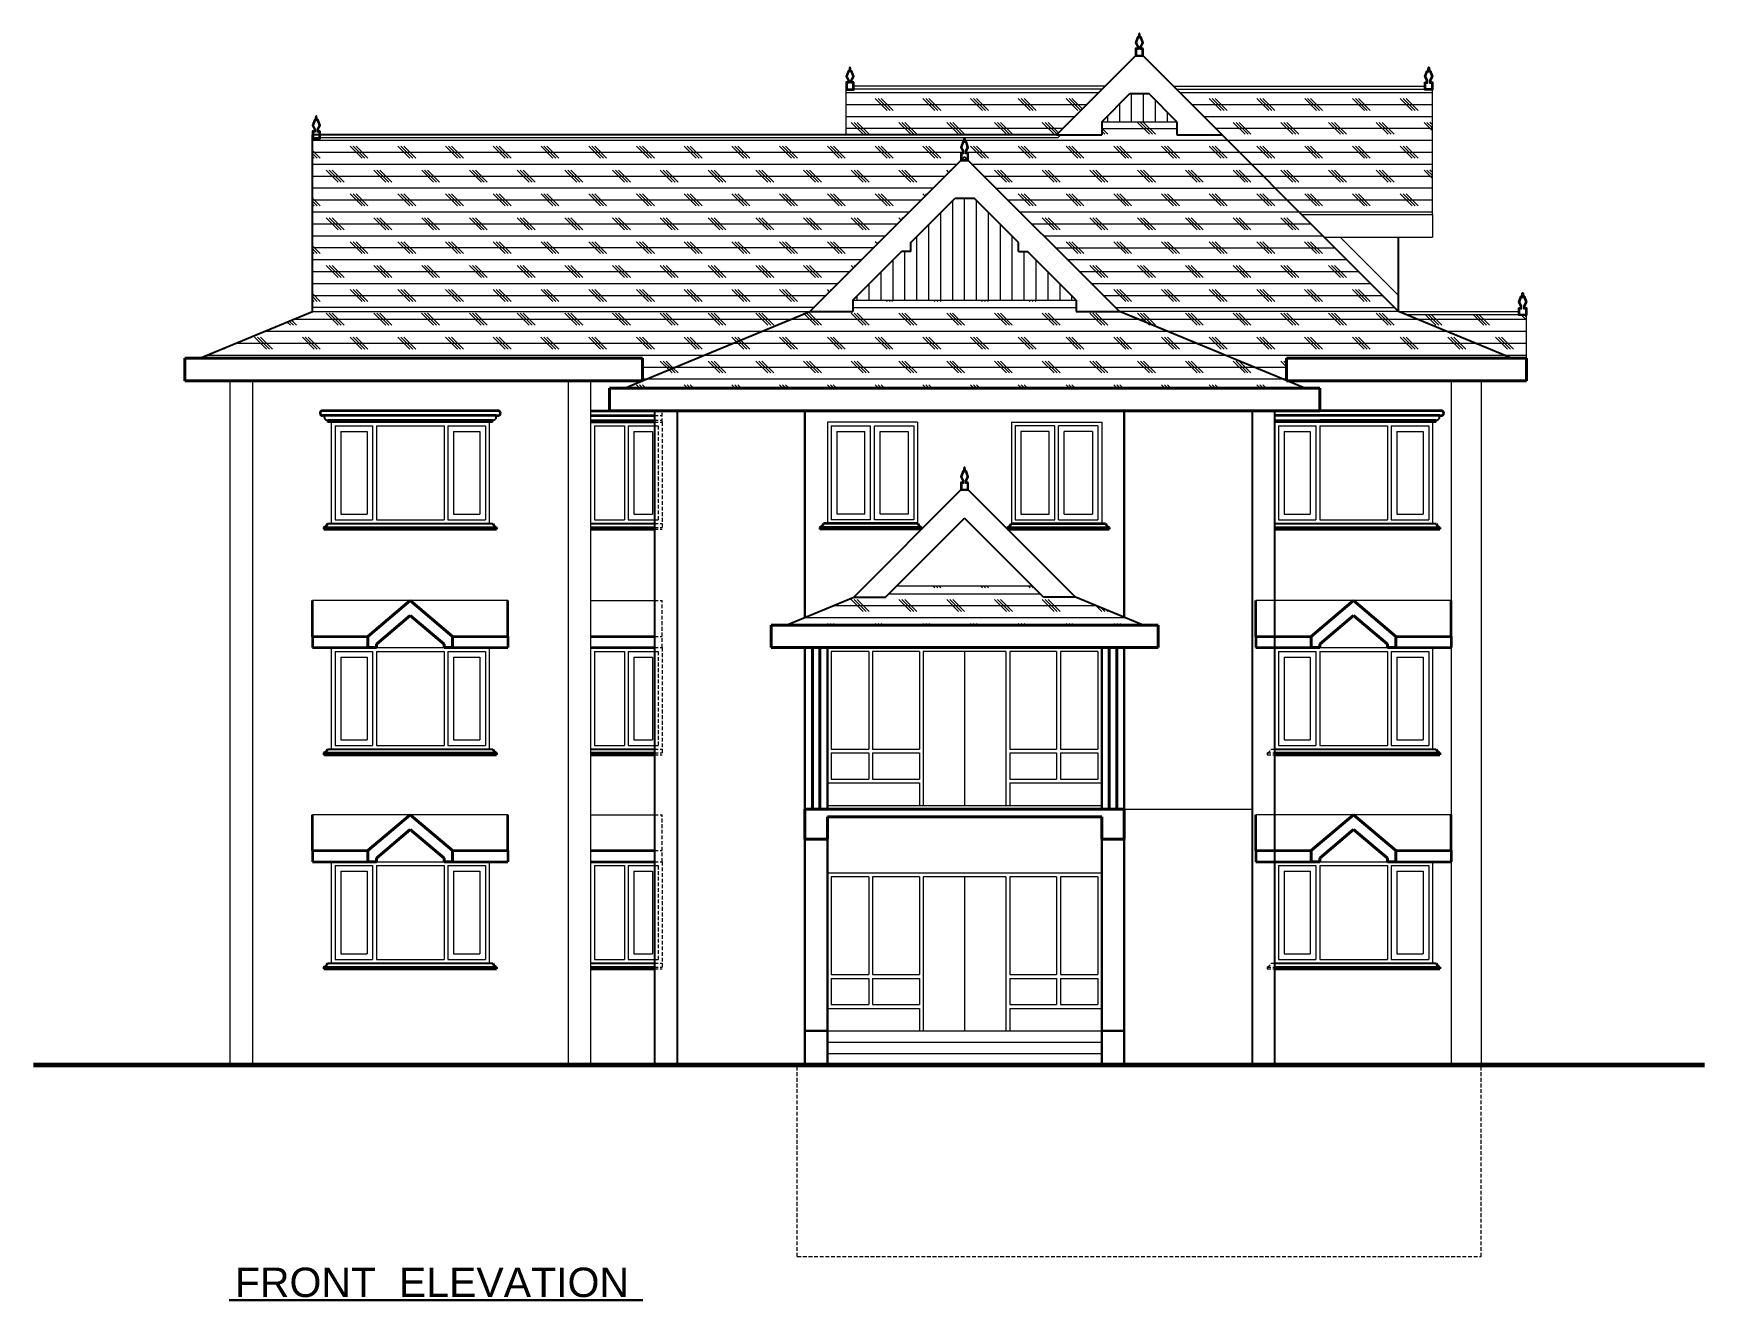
# Model space of a CAD drawing. Header units: millimetres. Extents: x -43527 to -16485, y 19062 to 36467.
# Drawn here: x -30748 to -28524, y 34649 to 36335 of the extents above; entities that cross this region are included whole.
import ezdxf

# ---------------------------------------------------------------- set-up
doc = ezdxf.new("R2010")
doc.units = ezdxf.units.MM
doc.header["$LTSCALE"] = 10
doc.linetypes.add('DASHED', pattern=[0.75, 0.5, -0.25])
for name, color, linetype, lineweight in [('35', 140, 'Continuous', 35), ('CHAJJA-2', 21, 'Continuous', 30), ('ELE-1', 200, 'Continuous', 25), ('ELE-2', 210, 'Continuous', 30), ('elevation', 2, 'Continuous', 20), ('projection', 181, 'DASHED', 13), ('ROOF', 3, 'Continuous', 25), ('SEC.', 140, 'Continuous', 40), ('TEXT', 6, 'Continuous', 25), ('THI.', 5, 'Continuous', 60), ('THIN', 241, 'Continuous', 5), ('THIN-2', 54, 'Continuous', 9), ('WALL', 4, 'Continuous', 40), ('WALL  HATCH', 8, 'Continuous', 5), ('WIN', 1, 'Continuous', 20)]:
    doc.layers.add(name, color=color, linetype=linetype, lineweight=lineweight)
doc.styles.get("Standard").update_dxf_attribs({"font": 'arial.ttf', "height": 18})
pattern_1 = [(0, (12924.939, 6331.98), (0, 15.875), []), (135, (12932.876, 6324.04), (-31.750014, -31.750014), [22.45065, -22.45065]), (135, (12936.845, 6324.04), (-31.750014, -31.750014), [22.45065, -22.45065]), (135, (12940.814, 6324.04), (-31.750014, -31.750014), [22.45065, -22.45065])]

msp = doc.modelspace()

# ---------------------------------------------------------------- texts
at = {"layer": 'TEXT'}
msp.add_text('FRONT  ELEVATION', height=39.0625, dxfattribs=at).set_placement((-30479.835, 34653.977))

# ---------------------------------------------------------------- hatches: boundary and pattern name
at = {"layer": 'THIN'}
h = msp.add_hatch(dxfattribs=at)
h.set_pattern_fill('CORK', color=256, scale=5, style=0)
h.set_pattern_definition(pattern_1)
h.paths.add_polyline_path([(-29227.48, 36261.019), (-29060.48, 36094.019), (-28886.48, 36094.019), (-28886.48, 36260.019), (-28896.48, 36260.019), (-28896.48, 36261.019)])
h.paths.add_polyline_path([(-29386.48, 36200.019), (-29325.48, 36261.019), (-29656.48, 36261.019), (-29656.48, 36260.019), (-29666.48, 36260.019), (-29666.48, 36200.019)])
h = msp.add_hatch(dxfattribs=at)
h.set_pattern_fill('CORK', color=256, scale=5, style=0)
h.set_pattern_definition(pattern_1)
h.paths.add_polyline_path([(-28781.48, 35902.887), (-28761.48, 35902.887), (-28761.48, 35960.019), (-28771.48, 35960.019), (-28771.48, 35961.019), (-28921.824, 35961.019)])
at = {"layer": 'THIN-2'}
h = msp.add_hatch(dxfattribs=at)
h.set_pattern_fill('CORK', color=256, scale=5, style=0)
h.set_pattern_definition(pattern_1)
h.paths.add_polyline_path([(-29714.912, 36196.019), (-30366.48, 36196.019), (-30366.48, 36195.019), (-30376.48, 36195.019), (-30376.48, 35965.019), (-29714.912, 35965.019)])
h = msp.add_hatch(dxfattribs=at)
h.set_pattern_fill('CORK', color=256, scale=5, style=0)
h.set_pattern_definition(pattern_1)
h.paths.add_polyline_path([(-29513.98, 36165.951), (-29513.98, 36175.951), (-29511.48, 36175.951), (-29511.48, 36178.451), (-29513.98, 36183.451), (-29511.48, 36190.951), (-29511.48, 36196.019), (-29714.912, 36196.019), (-29714.912, 35965.019)])
h = msp.add_hatch(dxfattribs=at)
h.set_pattern_fill('CORK', color=256, scale=5, style=0)
h.set_pattern_definition(pattern_1)
h.paths.add_polyline_path([(-29599.054, 35600.166), (-29614.054, 35585.166), (-29656.48, 35585.166), (-29746.48, 35547.887), (-29271.48, 35547.887), (-29361.48, 35585.166), (-29403.907, 35585.166), (-29418.907, 35600.166)])

# ---------------------------------------------------------------- linework, layer by layer
at = {"layer": '35'}
for p, q in [((-30129.016, 35832.887), (-30363.945, 35832.887)), ((-30360.881, 35826.688), (-30363.381, 35826.688)), ((-30132.064, 35826.637), (-30360.896, 35826.637)), ((-30132.08, 35826.688), (-30129.58, 35826.688)), ((-30006.48, 35832.887), (-29921.48, 35832.887)), ((-30006.48, 35826.637), (-29921.48, 35826.637)), ((-29096.48, 35832.887), (-29036.48, 35832.887)), ((-29036.48, 35826.637), (-29096.48, 35826.637)), ((-28874.016, 35832.887), (-29036.48, 35832.887)), ((-28877.064, 35826.637), (-29036.48, 35826.637)), ((-28877.08, 35826.688), (-28874.58, 35826.688)), ((-30361.48, 35677.887), (-30131.48, 35677.887)), ((-30361.48, 35677.887), (-30361.48, 35675.387)), ((-30361.48, 35675.387), (-30131.48, 35675.387)), ((-30131.48, 35677.887), (-30131.48, 35675.387)), ((-30006.48, 35677.887), (-29921.48, 35677.887)), ((-30006.48, 35675.387), (-29921.48, 35675.387)), ((-29566.177, 35677.887), (-29701.48, 35677.887)), ((-29701.48, 35677.887), (-29701.48, 35675.387)), ((-29566.177, 35675.387), (-29701.48, 35675.387)), ((-29571.177, 35682.887), (-29696.48, 35682.887)), ((-29566.177, 35677.887), (-29566.177, 35675.387)), ((-29566.177, 35677.887), (-29566.177, 35675.387)), ((-29451.784, 35677.887), (-29316.48, 35677.887)), ((-29451.784, 35677.887), (-29451.784, 35675.387)), ((-29451.784, 35675.387), (-29316.48, 35675.387)), ((-29446.784, 35682.887), (-29321.48, 35682.887)), ((-29316.48, 35677.887), (-29316.48, 35675.387)), ((-29096.48, 35677.887), (-28876.48, 35677.887)), ((-29096.48, 35675.387), (-28876.48, 35675.387)), ((-28876.48, 35677.887), (-28876.48, 35675.387)), ((-30376.48, 35532.887), (-30376.48, 35580.387)), ((-30116.48, 35532.887), (-30116.48, 35580.387)), ((-29121.48, 35532.887), (-29121.48, 35580.387)), ((-28861.48, 35532.887), (-28861.48, 35580.387)), ((-30376.48, 35532.887), (-30376.48, 35517.887)), ((-30376.48, 35532.887), (-30302.68, 35532.887)), ((-30190.281, 35532.887), (-30116.48, 35532.887)), ((-30116.48, 35532.887), (-30116.48, 35517.887)), ((-30006.48, 35532.887), (-29921.48, 35532.887)), ((-29121.48, 35532.887), (-29121.48, 35517.887)), ((-29121.48, 35532.887), (-29047.68, 35532.887)), ((-28935.281, 35532.887), (-28861.48, 35532.887)), ((-28861.48, 35532.887), (-28861.48, 35517.887)), ((-30376.48, 35517.887), (-30302.68, 35517.887)), ((-30190.281, 35517.887), (-30116.48, 35517.887)), ((-30006.48, 35517.887), (-29921.48, 35517.887)), ((-29121.48, 35517.887), (-29047.68, 35517.887)), ((-28935.281, 35517.887), (-28861.48, 35517.887)), ((-30361.48, 35377.887), (-30131.48, 35377.887)), ((-30361.48, 35377.887), (-30361.48, 35375.387)), ((-30361.48, 35375.387), (-30131.48, 35375.387)), ((-30131.48, 35377.887), (-30131.48, 35375.387)), ((-30006.48, 35377.887), (-29921.48, 35377.887)), ((-30006.48, 35375.387), (-29921.48, 35375.387)), ((-29096.48, 35377.887), (-28876.48, 35377.887)), ((-29096.48, 35375.387), (-28876.48, 35375.387)), ((-28876.48, 35377.887), (-28876.48, 35375.387)), ((-30376.48, 35247.887), (-30376.48, 35295.387)), ((-30116.48, 35247.887), (-30116.48, 35295.387)), ((-29121.48, 35247.887), (-29121.48, 35295.387)), ((-28861.48, 35247.887), (-28861.48, 35295.387)), ((-30376.48, 35247.887), (-30376.48, 35232.887)), ((-30376.48, 35247.887), (-30302.68, 35247.887)), ((-30190.281, 35247.887), (-30116.48, 35247.887)), ((-30116.48, 35247.887), (-30116.48, 35232.887)), ((-30006.48, 35247.887), (-29921.48, 35247.887)), ((-29121.48, 35247.887), (-29121.48, 35232.887)), ((-29121.48, 35247.887), (-29047.68, 35247.887)), ((-28935.281, 35247.887), (-28861.48, 35247.887)), ((-28861.48, 35247.887), (-28861.48, 35232.887)), ((-30376.48, 35232.887), (-30302.68, 35232.887)), ((-30190.281, 35232.887), (-30116.48, 35232.887)), ((-30006.48, 35232.887), (-29921.48, 35232.887)), ((-29121.48, 35232.887), (-29047.68, 35232.887)), ((-28935.281, 35232.887), (-28861.48, 35232.887)), ((-30361.48, 35092.887), (-30131.48, 35092.887)), ((-30361.48, 35092.887), (-30361.48, 35090.387)), ((-30361.48, 35090.387), (-30131.48, 35090.387)), ((-30131.48, 35092.887), (-30131.48, 35090.387)), ((-30006.48, 35092.887), (-29921.48, 35092.887)), ((-30006.48, 35090.387), (-29921.48, 35090.387)), ((-29096.48, 35092.887), (-28876.48, 35092.887)), ((-29096.48, 35090.387), (-28876.48, 35090.387)), ((-28876.48, 35092.887), (-28876.48, 35090.387))]:
    msp.add_line(p, q, dxfattribs=at)
for centre, radius, start, end in [((-30363.381, 35829.813), 3.125, 100.394219, 270), ((-30129.58, 35829.813), 3.125, 270, 79.605781), ((-28874.58, 35829.813), 3.125, 270, 79.605781), ((-30363.233, 35684.64), 6.977, 284.551912, 345.448088), ((-30129.728, 35684.64), 6.977, 194.551912, 255.448088), ((-29703.233, 35684.64), 6.977, 284.551912, 345.448088), ((-29564.424, 35684.64), 6.977, 194.551912, 255.448088), ((-29564.424, 35684.64), 6.977, 194.551912, 255.448088), ((-29453.537, 35684.64), 6.977, 284.551912, 345.448088), ((-29314.728, 35684.64), 6.977, 194.551912, 255.448088), ((-28874.728, 35684.64), 6.977, 194.551912, 255.448088), ((-30363.233, 35384.64), 6.977, 284.551912, 345.448088), ((-30129.728, 35384.64), 6.977, 194.551912, 255.448088), ((-28874.728, 35384.64), 6.977, 194.551912, 255.448088), ((-30363.233, 35099.64), 6.977, 284.551912, 345.448088), ((-30129.728, 35099.64), 6.977, 194.551912, 255.448088), ((-28874.728, 35099.64), 6.977, 194.551912, 255.448088)]:
    msp.add_arc(centre, radius, start, end, dxfattribs=at)
at = {"layer": 'CHAJJA-2'}
for p, q in [((-29721.48, 35007.887), (-29721.48, 34962.887)), ((-29691.48, 35007.887), (-29721.48, 35007.887)), ((-29691.48, 35007.887), (-29691.48, 34962.887)), ((-29326.48, 35007.887), (-29326.48, 34962.887)), ((-29326.48, 35007.887), (-29296.48, 35007.887)), ((-29296.48, 35007.887), (-29296.48, 34962.887))]:
    msp.add_line(p, q, dxfattribs=at)
at = {"layer": 'ELE-1'}
for p, q in [((-29921.48, 35832.887), (-29921.48, 34962.887)), ((-29891.48, 35832.887), (-29891.48, 34962.887)), ((-29126.48, 35832.887), (-29126.48, 34962.887)), ((-29096.48, 35832.887), (-29096.48, 34962.887))]:
    msp.add_line(p, q, dxfattribs=at)
at = {"layer": 'ELE-2'}
for p, q in [((-29721.48, 35832.887), (-29721.48, 35558.242)), ((-29296.48, 35832.887), (-29296.48, 35558.242)), ((-29721.48, 35517.887), (-29721.48, 35302.887)), ((-29691.48, 35517.887), (-29691.48, 35302.887)), ((-29326.48, 35517.887), (-29326.48, 35302.887)), ((-29296.48, 35517.887), (-29296.48, 35302.887)), ((-29721.48, 35267.887), (-29721.48, 35007.887)), ((-29691.48, 35267.887), (-29691.48, 35007.887)), ((-29326.48, 35267.887), (-29326.48, 35007.887)), ((-29296.48, 35267.887), (-29296.48, 35007.887))]:
    msp.add_line(p, q, dxfattribs=at)
at = {"layer": 'elevation'}
for p, q in [((-29666.48, 36200.019), (-29666.48, 36265.019)), ((-29321.48, 36265.019), (-29656.48, 36265.019)), ((-29231.48, 36265.019), (-28896.48, 36265.019)), ((-28886.48, 36094.019), (-28886.48, 36265.019)), ((-29060.48, 36094.019), (-28886.48, 36094.019)), ((-28886.48, 36094.019), (-28886.48, 36064.019)), ((-29030.48, 36064.019), (-28886.48, 36064.019)), ((-28931.48, 35965.019), (-28931.48, 36064.019)), ((-28931.48, 35965.019), (-28771.48, 35965.019)), ((-28761.48, 35902.887), (-28761.48, 35965.019)), ((-30486.48, 35872.887), (-30486.48, 34962.887)), ((-30456.48, 35872.887), (-30456.48, 34962.887)), ((-30036.48, 35872.887), (-30036.48, 34962.887)), ((-30006.48, 35872.887), (-30006.48, 34962.887)), ((-28861.48, 35872.887), (-28861.48, 34962.887)), ((-28821.48, 35872.887), (-28821.48, 34962.887)), ((-30141.48, 35682.887), (-30351.48, 35682.887)), ((-28886.48, 35682.887), (-29096.48, 35682.887)), ((-29599.054, 35600.166), (-29418.907, 35600.166)), ((-30116.48, 35580.387), (-30376.48, 35580.387)), ((-30006.48, 35580.387), (-29921.48, 35580.387)), ((-28861.48, 35580.387), (-29121.48, 35580.387)), ((-30141.48, 35382.887), (-30351.48, 35382.887)), ((-28886.48, 35382.887), (-29096.48, 35382.887)), ((-30116.48, 35295.387), (-30376.48, 35295.387)), ((-30006.48, 35295.387), (-29921.48, 35295.387)), ((-28861.48, 35295.387), (-29121.48, 35295.387)), ((-30141.48, 35097.887), (-30351.48, 35097.887)), ((-28886.48, 35097.887), (-29096.48, 35097.887)), ((-29691.48, 35007.887), (-29326.48, 35007.887)), ((-29691.48, 34992.887), (-29326.48, 34992.887)), ((-29691.48, 34977.887), (-29326.48, 34977.887)), ((-30487.515, 34650.769), (-29937.109, 34650.769)), ((-30487.515, 34649.207), (-29937.109, 34649.207))]:
    msp.add_line(p, q, dxfattribs=at)
for points in [[(-29276.289, 36328.769), (-29276.48, 36329.916), (-29276.672, 36328.769), (-29278.08, 36328.769), (-29280.131, 36322.615), (-29277.73, 36317.814), (-29277.73, 36313.769), (-29280.23, 36313.769), (-29280.23, 36306.269), (-29272.73, 36306.269), (-29272.73, 36313.769), (-29275.23, 36313.769), (-29275.23, 36317.814), (-29272.83, 36322.615), (-29274.881, 36328.769)], [(-29661.289, 36283.769), (-29661.48, 36284.916), (-29661.672, 36283.769), (-29663.08, 36283.769), (-29665.131, 36277.615), (-29662.73, 36272.814), (-29662.73, 36268.769), (-29665.23, 36268.769), (-29665.23, 36261.269), (-29657.73, 36261.269), (-29657.73, 36268.769), (-29660.23, 36268.769), (-29660.23, 36272.814), (-29657.83, 36277.615), (-29659.881, 36283.769)], [(-28891.672, 36283.769), (-28891.48, 36284.916), (-28891.289, 36283.769), (-28889.881, 36283.769), (-28887.83, 36277.615), (-28890.23, 36272.814), (-28890.23, 36268.769), (-28887.73, 36268.769), (-28887.73, 36261.269), (-28895.23, 36261.269), (-28895.23, 36268.769), (-28892.73, 36268.769), (-28892.73, 36272.814), (-28895.131, 36277.615), (-28893.08, 36283.769)], [(-30371.289, 36218.769), (-30371.48, 36219.916), (-30371.672, 36218.769), (-30373.08, 36218.769), (-30375.131, 36212.615), (-30372.73, 36207.814), (-30372.73, 36203.769), (-30375.23, 36203.769), (-30375.23, 36196.269), (-30367.73, 36196.269), (-30367.73, 36203.769), (-30370.23, 36203.769), (-30370.23, 36207.814), (-30367.83, 36212.615), (-30369.881, 36218.769)], [(-29508.789, 36189.701), (-29508.98, 36190.847), (-29509.172, 36189.701), (-29510.58, 36189.701), (-29512.631, 36183.546), (-29510.23, 36178.746), (-29510.23, 36174.701), (-29512.73, 36174.701), (-29512.73, 36167.201), (-29505.23, 36167.201), (-29505.23, 36174.701), (-29507.73, 36174.701), (-29507.73, 36178.746), (-29505.33, 36183.546), (-29507.381, 36189.701)], [(-28766.672, 35983.769), (-28766.48, 35984.916), (-28766.289, 35983.769), (-28764.881, 35983.769), (-28762.83, 35977.615), (-28765.23, 35972.814), (-28765.23, 35968.769), (-28762.73, 35968.769), (-28762.73, 35961.269), (-28770.23, 35961.269), (-28770.23, 35968.769), (-28767.73, 35968.769), (-28767.73, 35972.814), (-28770.131, 35977.615), (-28768.08, 35983.769)], [(-29508.789, 35751.416), (-29508.98, 35752.563), (-29509.172, 35751.416), (-29510.58, 35751.416), (-29512.631, 35745.262), (-29510.23, 35740.461), (-29510.23, 35736.416), (-29512.73, 35736.416), (-29512.73, 35728.916), (-29505.23, 35728.916), (-29505.23, 35736.416), (-29507.73, 35736.416), (-29507.73, 35740.461), (-29505.33, 35745.262), (-29507.381, 35751.416)]]:
    msp.add_lwpolyline(points, close=True, dxfattribs=at)
at = {"layer": 'projection'}
for p, q in [((-29921.48, 35832.887), (-29911.48, 35832.887)), ((-29921.48, 35826.637), (-29911.48, 35826.637)), ((-29921.48, 35820.371), (-29911.48, 35820.371)), ((-29921.48, 35817.887), (-29911.48, 35817.887)), ((-29911.48, 35817.887), (-29911.48, 35832.887)), ((-29911.48, 35817.887), (-29911.48, 35682.887)), ((-29921.48, 35812.887), (-29916.48, 35812.887)), ((-29916.48, 35812.887), (-29916.48, 35687.887)), ((-29921.48, 35687.887), (-29916.48, 35687.887)), ((-29921.48, 35682.887), (-29911.48, 35682.887)), ((-29921.48, 35677.887), (-29911.48, 35677.887)), ((-29921.48, 35675.387), (-29911.48, 35675.387)), ((-29911.48, 35682.887), (-29911.48, 35675.387)), ((-29921.48, 35580.387), (-29911.48, 35580.387)), ((-29911.48, 35517.887), (-29911.48, 35580.387)), ((-29921.48, 35532.887), (-29911.48, 35532.887)), ((-29921.48, 35517.887), (-29911.48, 35517.887)), ((-29921.48, 35512.887), (-29916.48, 35512.887)), ((-29916.48, 35512.887), (-29916.48, 35387.887)), ((-29911.48, 35517.887), (-29911.48, 35382.887)), ((-29921.48, 35387.887), (-29916.48, 35387.887)), ((-29921.48, 35382.887), (-29911.48, 35382.887)), ((-29921.48, 35377.887), (-29911.48, 35377.887)), ((-29921.48, 35375.387), (-29911.48, 35375.387)), ((-29911.48, 35382.887), (-29911.48, 35375.387)), ((-29106.48, 35377.887), (-29106.48, 35375.387)), ((-29106.48, 35377.887), (-29096.48, 35377.887)), ((-29106.48, 35375.387), (-29096.48, 35375.387)), ((-29101.48, 35382.887), (-29096.48, 35382.887)), ((-29921.48, 35295.387), (-29911.48, 35295.387)), ((-29911.48, 35232.887), (-29911.48, 35295.387)), ((-29921.48, 35247.887), (-29911.48, 35247.887)), ((-29921.48, 35232.887), (-29911.48, 35232.887)), ((-29921.48, 35227.887), (-29916.48, 35227.887)), ((-29916.48, 35227.887), (-29916.48, 35102.887)), ((-29911.48, 35232.887), (-29911.48, 35097.887)), ((-29921.48, 35102.887), (-29916.48, 35102.887)), ((-29921.48, 35097.887), (-29911.48, 35097.887)), ((-29921.48, 35092.887), (-29911.48, 35092.887)), ((-29921.48, 35090.387), (-29911.48, 35090.387)), ((-29911.48, 35097.887), (-29911.48, 35090.387)), ((-29106.48, 35092.887), (-29106.48, 35090.387)), ((-29106.48, 35092.887), (-29096.48, 35092.887)), ((-29106.48, 35090.387), (-29096.48, 35090.387)), ((-29101.48, 35097.887), (-29096.48, 35097.887)), ((-29731.48, 34707.887), (-29731.48, 34962.887)), ((-28821.48, 34707.887), (-28821.48, 34962.887)), ((-29731.48, 34707.887), (-28821.48, 34707.887))]:
    msp.add_line(p, q, dxfattribs=at)
for centre in [(-29108.233, 35384.64), (-29108.233, 35099.64)]:
    msp.add_arc(centre, 6.977, 284.551912, 345.448088, dxfattribs=at)
at = {"layer": 'ROOF'}
for p, q in [((-29386.48, 36200.019), (-29281.48, 36305.019)), ((-28931.48, 35965.019), (-29271.48, 36305.019)), ((-29326.48, 36217.593), (-29289.098, 36254.975)), ((-29289.098, 36254.975), (-29263.863, 36254.975)), ((-29226.48, 36217.593), (-29263.863, 36254.975)), ((-30376.48, 35965.019), (-30376.48, 36200.019)), ((-29386.48, 36200.019), (-30376.48, 36200.019)), ((-29386.48, 36200.019), (-29326.48, 36200.019)), ((-29326.48, 36217.593), (-29326.48, 36200.019)), ((-29226.48, 36217.593), (-29226.48, 36200.019)), ((-29226.48, 36200.019), (-29166.48, 36200.019)), ((-29714.912, 35965.019), (-29508.98, 36170.951)), ((-29303.049, 35965.019), (-29508.98, 36170.951)), ((-29580.536, 36056.968), (-29521.598, 36115.906)), ((-29521.598, 36115.906), (-29496.363, 36115.906)), ((-29437.336, 36056.88), (-29496.363, 36115.906)), ((-28931.48, 35965.019), (-28931.48, 36064.019)), ((-29657.486, 35980.019), (-29592.696, 36044.809)), ((-29580.536, 36044.809), (-29592.696, 36044.809)), ((-29580.536, 36044.809), (-29580.536, 36056.968)), ((-29437.336, 36044.809), (-29437.336, 36056.88)), ((-29437.336, 36044.809), (-29425.265, 36044.809)), ((-29360.475, 35980.019), (-29425.265, 36044.809)), ((-29657.486, 35980.019), (-29657.486, 35965.019)), ((-29360.475, 35980.019), (-29360.475, 35965.019)), ((-30526.48, 35902.887), (-30376.48, 35965.019)), ((-29961.48, 35862.887), (-29714.912, 35965.019)), ((-29714.912, 35965.019), (-29657.486, 35965.019)), ((-29360.475, 35965.019), (-29303.049, 35965.019)), ((-29056.48, 35862.887), (-29303.049, 35965.019)), ((-28781.48, 35902.887), (-28931.48, 35965.019)), ((-29656.48, 35585.166), (-29513.98, 35727.666)), ((-29361.48, 35585.166), (-29503.98, 35727.666)), ((-29614.054, 35585.166), (-29508.98, 35690.24)), ((-29403.907, 35585.166), (-29508.98, 35690.24)), ((-29746.48, 35547.887), (-29656.48, 35585.166)), ((-29656.48, 35585.166), (-29614.054, 35585.166)), ((-29361.48, 35585.166), (-29403.907, 35585.166)), ((-29271.48, 35547.887), (-29361.48, 35585.166))]:
    msp.add_line(p, q, dxfattribs=at)
for points in [[(-29271.48, 36315.019), (-29273.98, 36315.019), (-29273.98, 36317.519), (-29271.48, 36322.519), (-29273.98, 36330.019), (-29275.23, 36330.019), (-29275.98, 36334.519, 1), (-29276.98, 36334.519), (-29277.73, 36330.019), (-29278.98, 36330.019), (-29281.48, 36322.519), (-29278.98, 36317.519), (-29278.98, 36315.019), (-29281.48, 36315.019), (-29281.48, 36305.019), (-29271.48, 36305.019), (-29271.48, 36315.019)], [(-29656.48, 36270.019), (-29658.98, 36270.019), (-29658.98, 36272.519), (-29656.48, 36277.519), (-29658.98, 36285.019), (-29660.23, 36285.019), (-29660.98, 36289.519, 1), (-29661.98, 36289.519), (-29662.73, 36285.019), (-29663.98, 36285.019), (-29666.48, 36277.519), (-29663.98, 36272.519), (-29663.98, 36270.019), (-29666.48, 36270.019), (-29666.48, 36260.019), (-29656.48, 36260.019), (-29656.48, 36270.019)], [(-28896.48, 36270.019), (-28893.98, 36270.019), (-28893.98, 36272.519), (-28896.48, 36277.519), (-28893.98, 36285.019), (-28892.73, 36285.019), (-28891.98, 36289.519, -1), (-28890.98, 36289.519), (-28890.23, 36285.019), (-28888.98, 36285.019), (-28886.48, 36277.519), (-28888.98, 36272.519), (-28888.98, 36270.019), (-28886.48, 36270.019), (-28886.48, 36260.019), (-28896.48, 36260.019), (-28896.48, 36270.019)], [(-30366.48, 36205.019), (-30368.98, 36205.019), (-30368.98, 36207.519), (-30366.48, 36212.519), (-30368.98, 36220.019), (-30370.23, 36220.019), (-30370.98, 36224.519, 1), (-30371.98, 36224.519), (-30372.73, 36220.019), (-30373.98, 36220.019), (-30376.48, 36212.519), (-30373.98, 36207.519), (-30373.98, 36205.019), (-30376.48, 36205.019), (-30376.48, 36195.019), (-30366.48, 36195.019), (-30366.48, 36205.019)], [(-29503.98, 36175.951), (-29506.48, 36175.951), (-29506.48, 36178.451), (-29503.98, 36183.451), (-29506.48, 36190.951), (-29507.73, 36190.951), (-29508.48, 36195.451, 1), (-29509.48, 36195.451), (-29510.23, 36190.951), (-29511.48, 36190.951), (-29513.98, 36183.451), (-29511.48, 36178.451), (-29511.48, 36175.951), (-29513.98, 36175.951), (-29513.98, 36165.951), (-29503.98, 36165.951), (-29503.98, 36175.951)], [(-28771.48, 35970.019), (-28768.98, 35970.019), (-28768.98, 35972.519), (-28771.48, 35977.519), (-28768.98, 35985.019), (-28767.73, 35985.019), (-28766.98, 35989.519, -1), (-28765.98, 35989.519), (-28765.23, 35985.019), (-28763.98, 35985.019), (-28761.48, 35977.519), (-28763.98, 35972.519), (-28763.98, 35970.019), (-28761.48, 35970.019), (-28761.48, 35960.019), (-28771.48, 35960.019), (-28771.48, 35970.019)], [(-29503.98, 35737.666), (-29506.48, 35737.666), (-29506.48, 35740.166), (-29503.98, 35745.166), (-29506.48, 35752.666), (-29507.73, 35752.666), (-29508.48, 35757.166, 1), (-29509.48, 35757.166), (-29510.23, 35752.666), (-29511.48, 35752.666), (-29513.98, 35745.166), (-29511.48, 35740.166), (-29511.48, 35737.666), (-29513.98, 35737.666), (-29513.98, 35727.666), (-29503.98, 35727.666), (-29503.98, 35737.666)]]:
    msp.add_lwpolyline(points, format="xyb", dxfattribs=at)
at = {"layer": 'SEC.'}
for p, q in [((-30546.48, 35902.887), (-30546.48, 35872.887)), ((-30546.48, 35902.887), (-29937.338, 35902.887)), ((-29937.338, 35872.887), (-29937.338, 35902.887)), ((-29080.623, 35902.887), (-28761.48, 35902.887)), ((-29080.623, 35872.887), (-29080.623, 35902.887)), ((-28761.48, 35902.887), (-28761.48, 35872.887)), ((-30546.48, 35872.887), (-29937.338, 35872.887)), ((-29981.48, 35862.887), (-29981.48, 35832.887)), ((-29981.48, 35862.887), (-29036.48, 35862.887)), ((-29080.623, 35872.887), (-28761.48, 35872.887)), ((-29036.48, 35862.887), (-29036.48, 35832.887)), ((-29981.48, 35832.887), (-29036.48, 35832.887)), ((-29721.48, 35302.887), (-29721.48, 35262.887)), ((-29721.48, 35302.887), (-29296.48, 35302.887)), ((-29691.48, 35292.887), (-29691.48, 35262.887)), ((-29691.48, 35292.887), (-29326.48, 35292.887)), ((-29326.48, 35292.887), (-29326.48, 35262.887)), ((-29296.48, 35302.887), (-29296.48, 35262.887)), ((-29721.48, 35262.887), (-29691.48, 35262.887)), ((-29326.48, 35262.887), (-29296.48, 35262.887))]:
    msp.add_line(p, q, dxfattribs=at)
at = {"layer": 'TEXT'}
for p, q in [((-30355.881, 35817.887), (-30355.881, 35820.438)), ((-30137.08, 35820.371), (-30355.881, 35820.371)), ((-30137.08, 35817.887), (-30355.881, 35817.887)), ((-30137.08, 35817.887), (-30137.08, 35820.438)), ((-30006.48, 35820.371), (-29921.48, 35820.371)), ((-30006.48, 35817.887), (-29921.48, 35817.887)), ((-29096.48, 35820.438), (-29036.48, 35820.438)), ((-28882.08, 35817.887), (-29096.48, 35817.887)), ((-28882.08, 35820.371), (-29036.48, 35820.371)), ((-28882.08, 35817.887), (-28882.08, 35820.438)), ((-30356.48, 35682.887), (-30136.48, 35682.887)), ((-30006.48, 35682.887), (-29921.48, 35682.887)), ((-29096.48, 35682.887), (-28881.48, 35682.887)), ((-30006.48, 35517.887), (-29921.48, 35517.887)), ((-30356.48, 35382.887), (-30136.48, 35382.887)), ((-30006.48, 35382.887), (-29921.48, 35382.887)), ((-29096.48, 35382.887), (-28881.48, 35382.887)), ((-30006.48, 35232.887), (-29921.48, 35232.887)), ((-30356.48, 35097.887), (-30136.48, 35097.887)), ((-30006.48, 35097.887), (-29921.48, 35097.887)), ((-29096.48, 35097.887), (-28881.48, 35097.887))]:
    msp.add_line(p, q, dxfattribs=at)
for centre, start, end in [((-30356.271, 35825.251), 162.6801, 274.639516), ((-30136.69, 35825.251), 265.360484, 17.3199), ((-28881.69, 35825.251), 265.360484, 17.3199)]:
    msp.add_arc(centre, 4.828, start, end, dxfattribs=at)
at = {"layer": 'THI.'}
msp.add_line((-30747.779, 34962.887), (-28524.47, 34962.887), dxfattribs=at)
at = {"layer": 'THIN-2'}
for p, q in [((-29325.48, 36261.019), (-29656.48, 36261.019)), ((-29302.561, 36217.593), (-29302.561, 36241.512)), ((-29286.686, 36217.593), (-29286.686, 36254.975)), ((-29270.811, 36217.593), (-29270.811, 36254.975)), ((-29254.936, 36217.593), (-29254.936, 36246.049)), ((-29227.48, 36261.019), (-28896.48, 36261.019)), ((-29318.436, 36217.593), (-29318.436, 36225.637)), ((-29239.061, 36217.593), (-29239.061, 36230.174)), ((-29384.824, 36196.019), (-30376.48, 36196.019)), ((-29384.824, 36196.019), (-29380.824, 36200.019)), ((-29326.48, 36217.593), (-29226.48, 36217.593)), ((-29318.455, 36200.805), (-29326.48, 36208.831)), ((-29326.48, 36208.729), (-29226.48, 36208.729)), ((-29322.423, 36200.805), (-29326.48, 36204.862)), ((-29262.892, 36200.805), (-29278.767, 36216.68)), ((-29258.923, 36200.805), (-29274.798, 36216.68)), ((-29254.955, 36200.805), (-29270.83, 36216.68)), ((-29508.048, 36192.854), (-29159.316, 36192.854)), ((-29506.48, 36176.979), (-29143.441, 36176.979)), ((-29485.142, 36169.055), (-29501.017, 36184.93)), ((-29481.173, 36169.055), (-29497.048, 36184.93)), ((-29477.205, 36169.055), (-29493.08, 36184.93)), ((-29421.642, 36169.055), (-29437.517, 36184.93)), ((-29417.673, 36169.055), (-29433.548, 36184.93)), ((-29413.705, 36169.055), (-29429.58, 36184.93)), ((-29358.142, 36169.055), (-29374.017, 36184.93)), ((-29354.173, 36169.055), (-29370.048, 36184.93)), ((-29350.205, 36169.055), (-29366.08, 36184.93)), ((-29294.642, 36169.055), (-29310.517, 36184.93)), ((-29290.673, 36169.055), (-29306.548, 36184.93)), ((-29286.705, 36169.055), (-29302.58, 36184.93)), ((-29231.142, 36169.055), (-29247.017, 36184.93)), ((-29227.173, 36169.055), (-29243.048, 36184.93)), ((-29223.205, 36169.055), (-29239.08, 36184.93)), ((-29167.642, 36169.055), (-29183.517, 36184.93)), ((-29163.673, 36169.055), (-29179.548, 36184.93)), ((-29159.705, 36169.055), (-29175.58, 36184.93)), ((-29499.134, 36161.104), (-29127.566, 36161.104)), ((-29453.392, 36137.305), (-29469.267, 36153.18)), ((-29449.423, 36137.305), (-29465.298, 36153.18)), ((-29445.455, 36137.305), (-29461.33, 36153.18)), ((-29389.892, 36137.305), (-29405.767, 36153.18)), ((-29385.923, 36137.305), (-29401.798, 36153.18)), ((-29381.955, 36137.305), (-29397.83, 36153.18)), ((-29326.392, 36137.305), (-29342.267, 36153.18)), ((-29322.423, 36137.305), (-29338.298, 36153.18)), ((-29318.455, 36137.305), (-29334.33, 36153.18)), ((-29262.892, 36137.305), (-29278.767, 36153.18)), ((-29258.923, 36137.305), (-29274.798, 36153.18)), ((-29254.955, 36137.305), (-29270.83, 36153.18)), ((-29199.392, 36137.305), (-29215.267, 36153.18)), ((-29195.423, 36137.305), (-29211.298, 36153.18)), ((-29191.455, 36137.305), (-29207.33, 36153.18)), ((-29135.892, 36137.305), (-29151.767, 36153.18)), ((-29131.923, 36137.305), (-29147.798, 36153.18)), ((-29127.955, 36137.305), (-29143.83, 36153.18)), ((-29483.259, 36145.229), (-29111.691, 36145.229)), ((-29467.384, 36129.354), (-29095.816, 36129.354)), ((-29524.811, 35980.019), (-29524.811, 36112.693)), ((-29508.936, 35980.019), (-29508.936, 36115.906)), ((-29493.061, 35980.019), (-29493.061, 36112.605)), ((-29451.509, 36113.479), (-29079.941, 36113.479)), ((-29421.642, 36105.555), (-29437.517, 36121.43)), ((-29417.673, 36105.555), (-29433.548, 36121.43)), ((-29413.705, 36105.555), (-29429.58, 36121.43)), ((-29358.142, 36105.555), (-29374.017, 36121.43)), ((-29354.173, 36105.555), (-29370.048, 36121.43)), ((-29350.205, 36105.555), (-29366.08, 36121.43)), ((-29294.642, 36105.555), (-29310.517, 36121.43)), ((-29290.673, 36105.555), (-29306.548, 36121.43)), ((-29286.705, 36105.555), (-29302.58, 36121.43)), ((-29231.142, 36105.555), (-29247.017, 36121.43)), ((-29227.173, 36105.555), (-29243.048, 36121.43)), ((-29223.205, 36105.555), (-29239.08, 36121.43)), ((-29167.642, 36105.555), (-29183.517, 36121.43)), ((-29163.673, 36105.555), (-29179.548, 36121.43)), ((-29159.705, 36105.555), (-29175.58, 36121.43)), ((-29104.142, 36105.555), (-29120.017, 36121.43)), ((-29100.173, 36105.555), (-29116.048, 36121.43)), ((-29096.205, 36105.555), (-29112.08, 36121.43)), ((-29540.686, 35980.019), (-29540.686, 36096.818)), ((-29477.186, 35980.019), (-29477.186, 36096.73)), ((-29435.634, 36097.604), (-29064.066, 36097.604)), ((-29389.892, 36073.805), (-29405.767, 36089.68)), ((-29385.923, 36073.805), (-29401.798, 36089.68)), ((-29381.955, 36073.805), (-29397.83, 36089.68)), ((-29326.392, 36073.805), (-29342.267, 36089.68)), ((-29322.423, 36073.805), (-29338.298, 36089.68)), ((-29318.455, 36073.805), (-29334.33, 36089.68)), ((-29262.892, 36073.805), (-29278.767, 36089.68)), ((-29258.923, 36073.805), (-29274.798, 36089.68)), ((-29254.955, 36073.805), (-29270.83, 36089.68)), ((-29199.392, 36073.805), (-29215.267, 36089.68)), ((-29195.423, 36073.805), (-29211.298, 36089.68)), ((-29191.455, 36073.805), (-29207.33, 36089.68)), ((-29135.892, 36073.805), (-29151.767, 36089.68)), ((-29131.923, 36073.805), (-29147.798, 36089.68)), ((-29127.955, 36073.805), (-29143.83, 36089.68)), ((-29072.392, 36073.805), (-29088.267, 36089.68)), ((-29068.423, 36073.805), (-29084.298, 36089.68)), ((-29064.455, 36073.805), (-29080.33, 36089.68)), ((-29572.436, 35980.019), (-29572.436, 36065.068)), ((-29556.561, 35980.019), (-29556.561, 36080.943)), ((-29461.311, 35980.019), (-29461.311, 36080.855)), ((-29445.436, 35980.019), (-29445.436, 36064.98)), ((-29419.759, 36081.729), (-29048.191, 36081.729)), ((-29403.884, 36065.854), (-29032.316, 36065.854)), ((-28931.48, 35986.232), (-29009.267, 36064.019)), ((-29588.311, 35980.019), (-29588.311, 36044.809)), ((-29429.561, 35980.019), (-29429.561, 36044.809)), ((-29388.009, 36049.979), (-29016.441, 36049.979)), ((-29358.142, 36042.055), (-29374.017, 36057.93)), ((-29354.173, 36042.055), (-29370.048, 36057.93)), ((-29350.205, 36042.055), (-29366.08, 36057.93)), ((-29294.642, 36042.055), (-29310.517, 36057.93)), ((-29290.673, 36042.055), (-29306.548, 36057.93)), ((-29286.705, 36042.055), (-29302.58, 36057.93)), ((-29231.142, 36042.055), (-29247.017, 36057.93)), ((-29227.173, 36042.055), (-29243.048, 36057.93)), ((-29223.205, 36042.055), (-29239.08, 36057.93)), ((-29167.642, 36042.055), (-29183.517, 36057.93)), ((-29163.673, 36042.055), (-29179.548, 36057.93)), ((-29159.705, 36042.055), (-29175.58, 36057.93)), ((-29104.142, 36042.055), (-29120.017, 36057.93)), ((-29100.173, 36042.055), (-29116.048, 36057.93)), ((-29096.205, 36042.055), (-29112.08, 36057.93)), ((-29040.642, 36042.055), (-29056.517, 36057.93)), ((-29036.673, 36042.055), (-29052.548, 36057.93)), ((-29032.705, 36042.055), (-29048.58, 36057.93)), ((-29604.186, 35980.019), (-29604.186, 36033.318)), ((-29413.686, 35980.019), (-29413.686, 36033.23)), ((-29372.134, 36034.104), (-29000.566, 36034.104)), ((-29356.259, 36018.229), (-28984.691, 36018.229)), ((-29326.392, 36010.305), (-29342.267, 36026.18)), ((-29322.423, 36010.305), (-29338.298, 36026.18)), ((-29318.455, 36010.305), (-29334.33, 36026.18)), ((-29262.892, 36010.305), (-29278.767, 36026.18)), ((-29258.923, 36010.305), (-29274.798, 36026.18)), ((-29254.955, 36010.305), (-29270.83, 36026.18)), ((-29199.392, 36010.305), (-29215.267, 36026.18)), ((-29195.423, 36010.305), (-29211.298, 36026.18)), ((-29191.455, 36010.305), (-29207.33, 36026.18)), ((-29135.892, 36010.305), (-29151.767, 36026.18)), ((-29131.923, 36010.305), (-29147.798, 36026.18)), ((-29127.955, 36010.305), (-29143.83, 36026.18)), ((-29072.392, 36010.305), (-29088.267, 36026.18)), ((-29068.423, 36010.305), (-29084.298, 36026.18)), ((-29064.455, 36010.305), (-29080.33, 36026.18)), ((-29008.892, 36010.305), (-29024.767, 36026.18)), ((-29004.923, 36010.305), (-29020.798, 36026.18)), ((-29000.954, 36010.305), (-29016.83, 36026.18)), ((-29635.936, 35980.019), (-29635.936, 36001.568)), ((-29620.061, 35980.019), (-29620.061, 36017.443)), ((-29397.811, 35980.019), (-29397.811, 36017.355)), ((-29381.936, 35980.019), (-29381.936, 36001.48)), ((-29340.384, 36002.354), (-28968.816, 36002.354)), ((-29657.486, 35980.019), (-29360.475, 35980.019)), ((-29651.811, 35980.019), (-29651.811, 35985.693)), ((-29612.142, 35978.555), (-29613.607, 35980.019)), ((-29608.174, 35978.555), (-29609.638, 35980.019)), ((-29604.205, 35978.555), (-29605.669, 35980.019)), ((-29548.642, 35978.555), (-29550.107, 35980.019)), ((-29544.673, 35978.555), (-29546.138, 35980.019)), ((-29540.705, 35978.555), (-29542.169, 35980.019)), ((-29485.142, 35978.555), (-29486.607, 35980.019)), ((-29481.173, 35978.555), (-29482.638, 35980.019)), ((-29477.205, 35978.555), (-29478.669, 35980.019)), ((-29421.642, 35978.555), (-29423.107, 35980.019)), ((-29417.673, 35978.555), (-29419.138, 35980.019)), ((-29413.705, 35978.555), (-29415.169, 35980.019)), ((-29366.061, 35980.019), (-29366.061, 35985.605)), ((-29324.509, 35986.479), (-28952.941, 35986.479)), ((-29294.642, 35978.555), (-29310.517, 35994.43)), ((-29290.673, 35978.555), (-29306.548, 35994.43)), ((-29286.705, 35978.555), (-29302.58, 35994.43)), ((-29231.142, 35978.555), (-29247.017, 35994.43)), ((-29227.173, 35978.555), (-29243.048, 35994.43)), ((-29223.205, 35978.555), (-29239.08, 35994.43)), ((-29167.642, 35978.555), (-29183.517, 35994.43)), ((-29163.673, 35978.555), (-29179.548, 35994.43)), ((-29159.705, 35978.555), (-29175.58, 35994.43)), ((-29104.142, 35978.555), (-29120.017, 35994.43)), ((-29100.173, 35978.555), (-29116.048, 35994.43)), ((-29096.205, 35978.555), (-29112.08, 35994.43)), ((-29040.642, 35978.555), (-29056.517, 35994.43)), ((-29036.673, 35978.555), (-29052.548, 35994.43)), ((-29032.705, 35978.555), (-29048.58, 35994.43)), ((-28977.142, 35978.555), (-28993.017, 35994.43)), ((-28973.173, 35978.555), (-28989.048, 35994.43)), ((-28969.204, 35978.555), (-28985.079, 35994.43)), ((-30405.893, 35946.805), (-30410.158, 35951.07)), ((-30401.924, 35946.805), (-30407.351, 35952.232)), ((-30397.955, 35946.805), (-30404.545, 35953.394)), ((-30401.322, 35954.729), (-29739.754, 35954.729)), ((-30376.48, 35965.019), (-29714.912, 35965.019)), ((-30342.393, 35946.805), (-30358.268, 35962.68)), ((-30338.424, 35946.805), (-30354.299, 35962.68)), ((-30334.455, 35946.805), (-30350.33, 35962.68)), ((-30278.893, 35946.805), (-30294.768, 35962.68)), ((-30274.924, 35946.805), (-30290.799, 35962.68)), ((-30270.955, 35946.805), (-30286.83, 35962.68)), ((-30215.393, 35946.805), (-30231.268, 35962.68)), ((-30211.424, 35946.805), (-30227.299, 35962.68)), ((-30207.455, 35946.805), (-30223.33, 35962.68)), ((-30151.892, 35946.805), (-30167.768, 35962.68)), ((-30147.924, 35946.805), (-30163.799, 35962.68)), ((-30143.955, 35946.805), (-30159.83, 35962.68)), ((-30088.392, 35946.805), (-30104.267, 35962.68)), ((-30084.424, 35946.805), (-30100.299, 35962.68)), ((-30080.455, 35946.805), (-30096.33, 35962.68)), ((-30024.892, 35946.805), (-30040.767, 35962.68)), ((-30020.924, 35946.805), (-30036.799, 35962.68)), ((-30016.955, 35946.805), (-30032.83, 35962.68)), ((-29961.392, 35946.805), (-29977.267, 35962.68)), ((-29957.424, 35946.805), (-29973.299, 35962.68)), ((-29953.455, 35946.805), (-29969.33, 35962.68)), ((-29897.892, 35946.805), (-29913.767, 35962.68)), ((-29893.924, 35946.805), (-29909.799, 35962.68)), ((-29889.955, 35946.805), (-29905.83, 35962.68)), ((-29834.392, 35946.805), (-29850.267, 35962.68)), ((-29830.424, 35946.805), (-29846.299, 35962.68)), ((-29826.455, 35946.805), (-29842.33, 35962.68)), ((-29770.892, 35946.805), (-29786.767, 35962.68)), ((-29766.924, 35946.805), (-29782.799, 35962.68)), ((-29762.955, 35946.805), (-29778.83, 35962.68)), ((-29739.754, 35954.729), (-29278.207, 35954.729)), ((-29722.474, 35961.887), (-29723.267, 35962.68)), ((-29707.392, 35946.805), (-29722.474, 35961.887)), ((-29703.424, 35946.805), (-29719.299, 35962.68)), ((-29699.455, 35946.805), (-29715.33, 35962.68)), ((-29643.892, 35946.805), (-29659.767, 35962.68)), ((-29657.486, 35970.604), (-29360.475, 35970.604)), ((-29639.924, 35946.805), (-29655.799, 35962.68)), ((-29635.955, 35946.805), (-29651.83, 35962.68)), ((-29580.392, 35946.805), (-29596.267, 35962.68)), ((-29576.423, 35946.805), (-29592.299, 35962.68)), ((-29572.455, 35946.805), (-29588.33, 35962.68)), ((-29516.892, 35946.805), (-29532.767, 35962.68)), ((-29512.923, 35946.805), (-29528.798, 35962.68)), ((-29508.955, 35946.805), (-29524.83, 35962.68)), ((-29453.392, 35946.805), (-29469.267, 35962.68)), ((-29449.423, 35946.805), (-29465.298, 35962.68)), ((-29445.455, 35946.805), (-29461.33, 35962.68)), ((-29389.892, 35946.805), (-29405.767, 35962.68)), ((-29385.923, 35946.805), (-29401.798, 35962.68)), ((-29381.955, 35946.805), (-29397.83, 35962.68)), ((-29326.392, 35946.805), (-29342.267, 35962.68)), ((-29322.423, 35946.805), (-29338.298, 35962.68)), ((-29318.455, 35946.805), (-29334.33, 35962.68)), ((-29308.634, 35970.604), (-28937.066, 35970.604)), ((-28931.48, 35965.019), (-29303.049, 35965.019)), ((-29265.591, 35949.503), (-29278.767, 35962.68)), ((-29278.207, 35954.729), (-28906.639, 35954.729)), ((-29258.923, 35946.805), (-29274.798, 35962.68)), ((-29254.955, 35946.805), (-29270.83, 35962.68)), ((-29199.392, 35946.805), (-29215.267, 35962.68)), ((-29195.423, 35946.805), (-29211.298, 35962.68)), ((-29191.455, 35946.805), (-29207.33, 35962.68)), ((-29135.892, 35946.805), (-29151.767, 35962.68)), ((-29131.923, 35946.805), (-29147.798, 35962.68)), ((-29127.955, 35946.805), (-29143.83, 35962.68)), ((-29072.392, 35946.805), (-29088.267, 35962.68)), ((-29068.423, 35946.805), (-29084.298, 35962.68)), ((-29064.455, 35946.805), (-29080.33, 35962.68)), ((-29008.892, 35946.805), (-29024.767, 35962.68)), ((-29004.923, 35946.805), (-29020.798, 35962.68)), ((-29000.954, 35946.805), (-29016.83, 35962.68)), ((-28945.392, 35946.805), (-28961.267, 35962.68)), ((-28941.423, 35946.805), (-28957.298, 35962.68)), ((-28937.454, 35946.805), (-28953.329, 35962.68)), ((-28921.824, 35961.019), (-28771.48, 35961.019)), ((-30437.643, 35915.055), (-30453.518, 35930.93)), ((-30433.674, 35915.055), (-30449.549, 35930.93)), ((-30429.705, 35915.055), (-30445.58, 35930.93)), ((-30439.648, 35938.854), (-29778.079, 35938.854)), ((-30374.143, 35915.055), (-30390.018, 35930.93)), ((-30370.174, 35915.055), (-30386.049, 35930.93)), ((-30366.205, 35915.055), (-30382.08, 35930.93)), ((-30310.643, 35915.055), (-30326.518, 35930.93)), ((-30306.674, 35915.055), (-30322.549, 35930.93)), ((-30302.705, 35915.055), (-30318.58, 35930.93)), ((-30247.143, 35915.055), (-30263.018, 35930.93)), ((-30243.174, 35915.055), (-30259.049, 35930.93)), ((-30239.205, 35915.055), (-30255.08, 35930.93)), ((-30183.643, 35915.055), (-30199.518, 35930.93)), ((-30179.674, 35915.055), (-30195.549, 35930.93)), ((-30175.705, 35915.055), (-30191.58, 35930.93)), ((-30120.142, 35915.055), (-30136.017, 35930.93)), ((-30116.174, 35915.055), (-30132.049, 35930.93)), ((-30112.205, 35915.055), (-30128.08, 35930.93)), ((-30056.642, 35915.055), (-30072.517, 35930.93)), ((-30052.674, 35915.055), (-30068.549, 35930.93)), ((-30048.705, 35915.055), (-30064.58, 35930.93)), ((-29993.142, 35915.055), (-30009.017, 35930.93)), ((-29989.174, 35915.055), (-30005.049, 35930.93)), ((-29985.205, 35915.055), (-30001.08, 35930.93)), ((-29929.642, 35915.055), (-29945.517, 35930.93)), ((-29925.674, 35915.055), (-29941.549, 35930.93)), ((-29921.705, 35915.055), (-29937.58, 35930.93)), ((-29866.142, 35915.055), (-29882.017, 35930.93)), ((-29862.174, 35915.055), (-29878.049, 35930.93)), ((-29858.205, 35915.055), (-29874.08, 35930.93)), ((-29812.277, 35924.689), (-29818.517, 35930.93)), ((-29809.471, 35925.852), (-29814.549, 35930.93)), ((-29806.664, 35927.014), (-29810.58, 35930.93)), ((-29778.079, 35938.854), (-29239.882, 35938.854)), ((-29739.142, 35915.055), (-29755.017, 35930.93)), ((-29735.174, 35915.055), (-29751.049, 35930.93)), ((-29731.205, 35915.055), (-29747.08, 35930.93)), ((-29675.642, 35915.055), (-29691.517, 35930.93)), ((-29671.674, 35915.055), (-29687.549, 35930.93)), ((-29667.705, 35915.055), (-29683.58, 35930.93)), ((-29612.142, 35915.055), (-29628.017, 35930.93)), ((-29608.174, 35915.055), (-29624.049, 35930.93)), ((-29604.205, 35915.055), (-29620.08, 35930.93)), ((-29548.642, 35915.055), (-29564.517, 35930.93)), ((-29544.673, 35915.055), (-29560.548, 35930.93)), ((-29540.705, 35915.055), (-29556.58, 35930.93)), ((-29485.142, 35915.055), (-29501.017, 35930.93)), ((-29481.173, 35915.055), (-29497.048, 35930.93)), ((-29477.205, 35915.055), (-29493.08, 35930.93)), ((-29421.642, 35915.055), (-29437.517, 35930.93)), ((-29417.673, 35915.055), (-29433.548, 35930.93)), ((-29413.705, 35915.055), (-29429.58, 35930.93)), ((-29358.142, 35915.055), (-29374.017, 35930.93)), ((-29354.173, 35915.055), (-29370.048, 35930.93)), ((-29350.205, 35915.055), (-29366.08, 35930.93)), ((-29294.642, 35915.055), (-29310.517, 35930.93)), ((-29290.673, 35915.055), (-29306.548, 35930.93)), ((-29286.705, 35915.055), (-29302.58, 35930.93)), ((-29262.892, 35946.805), (-29265.591, 35949.503)), ((-29231.142, 35915.055), (-29247.017, 35930.93)), ((-29227.173, 35915.055), (-29243.048, 35930.93)), ((-29239.882, 35938.854), (-28868.313, 35938.854)), ((-29223.205, 35915.055), (-29239.08, 35930.93)), ((-29167.642, 35915.055), (-29183.517, 35930.93)), ((-29163.673, 35915.055), (-29179.548, 35930.93)), ((-29159.705, 35915.055), (-29175.58, 35930.93)), ((-29104.142, 35915.055), (-29120.017, 35930.93)), ((-29100.173, 35915.055), (-29116.048, 35930.93)), ((-29096.205, 35915.055), (-29112.08, 35930.93)), ((-29040.642, 35915.055), (-29056.517, 35930.93)), ((-29036.673, 35915.055), (-29052.548, 35930.93)), ((-29032.705, 35915.055), (-29048.58, 35930.93)), ((-28977.142, 35915.055), (-28993.017, 35930.93)), ((-28973.173, 35915.055), (-28989.048, 35930.93)), ((-28969.204, 35915.055), (-28985.079, 35930.93)), ((-28913.642, 35915.055), (-28929.517, 35930.93)), ((-28909.673, 35915.055), (-28925.548, 35930.93)), ((-28905.704, 35915.055), (-28921.579, 35930.93)), ((-28850.142, 35915.055), (-28866.017, 35930.93)), ((-28846.173, 35915.055), (-28862.048, 35930.93)), ((-28842.204, 35915.055), (-28858.079, 35930.93)), ((-30516.299, 35907.104), (-29854.731, 35907.104)), ((-30493.205, 35915.055), (-30494.348, 35916.197)), ((-30477.974, 35922.979), (-29816.405, 35922.979)), ((-29854.731, 35907.104), (-29163.23, 35907.104)), ((-29816.405, 35922.979), (-29201.556, 35922.979)), ((-29802.642, 35915.055), (-29812.277, 35924.689)), ((-29798.674, 35915.055), (-29809.471, 35925.852)), ((-29794.705, 35915.055), (-29806.664, 35927.014)), ((-29201.556, 35922.979), (-28829.987, 35922.979)), ((-29163.23, 35907.104), (-28791.662, 35907.104)), ((-29937.338, 35891.229), (-29893.056, 35891.229)), ((-29902.08, 35887.492), (-29913.767, 35899.18)), ((-29899.273, 35888.654), (-29909.799, 35899.18)), ((-29896.467, 35889.817), (-29905.83, 35899.18)), ((-29897.892, 35883.305), (-29902.08, 35887.492)), ((-29893.924, 35883.305), (-29899.273, 35888.654)), ((-29889.955, 35883.305), (-29896.467, 35889.817)), ((-29893.056, 35891.229), (-29124.905, 35891.229)), ((-29834.392, 35883.305), (-29850.267, 35899.18)), ((-29830.424, 35883.305), (-29846.299, 35899.18)), ((-29826.455, 35883.305), (-29842.33, 35899.18)), ((-29770.892, 35883.305), (-29786.767, 35899.18)), ((-29766.924, 35883.305), (-29782.799, 35899.18)), ((-29762.955, 35883.305), (-29778.83, 35899.18)), ((-29707.392, 35883.305), (-29723.267, 35899.18)), ((-29703.424, 35883.305), (-29719.299, 35899.18)), ((-29699.455, 35883.305), (-29715.33, 35899.18)), ((-29643.892, 35883.305), (-29659.767, 35899.18)), ((-29639.924, 35883.305), (-29655.799, 35899.18)), ((-29635.955, 35883.305), (-29651.83, 35899.18)), ((-29580.392, 35883.305), (-29596.267, 35899.18)), ((-29576.423, 35883.305), (-29592.299, 35899.18)), ((-29572.455, 35883.305), (-29588.33, 35899.18)), ((-29516.892, 35883.305), (-29532.767, 35899.18)), ((-29512.923, 35883.305), (-29528.798, 35899.18)), ((-29508.955, 35883.305), (-29524.83, 35899.18)), ((-29453.392, 35883.305), (-29469.267, 35899.18)), ((-29449.423, 35883.305), (-29465.298, 35899.18)), ((-29445.455, 35883.305), (-29461.33, 35899.18)), ((-29389.892, 35883.305), (-29405.767, 35899.18)), ((-29385.923, 35883.305), (-29401.798, 35899.18)), ((-29381.955, 35883.305), (-29397.83, 35899.18)), ((-29326.392, 35883.305), (-29342.267, 35899.18)), ((-29322.423, 35883.305), (-29338.298, 35899.18)), ((-29318.455, 35883.305), (-29334.33, 35899.18)), ((-29262.892, 35883.305), (-29278.767, 35899.18)), ((-29258.923, 35883.305), (-29274.798, 35899.18)), ((-29254.955, 35883.305), (-29270.83, 35899.18)), ((-29199.392, 35883.305), (-29215.267, 35899.18)), ((-29195.423, 35883.305), (-29211.298, 35899.18)), ((-29191.455, 35883.305), (-29207.33, 35899.18)), ((-29135.892, 35883.305), (-29151.767, 35899.18)), ((-29131.923, 35883.305), (-29147.798, 35899.18)), ((-29143.64, 35898.99), (-29143.83, 35899.18)), ((-29127.955, 35883.305), (-29143.64, 35898.99)), ((-29124.905, 35891.229), (-29080.623, 35891.229)), ((-29080.623, 35891.535), (-29088.267, 35899.18)), ((-29080.623, 35895.504), (-29084.298, 35899.18)), ((-29940.975, 35862.887), (-29945.517, 35867.43)), ((-29937.006, 35862.887), (-29941.549, 35867.43)), ((-29933.037, 35862.887), (-29937.58, 35867.43)), ((-29937.338, 35875.354), (-29931.382, 35875.354)), ((-29931.382, 35875.354), (-29086.579, 35875.354)), ((-29877.475, 35862.887), (-29882.017, 35867.43)), ((-29873.506, 35862.887), (-29878.049, 35867.43)), ((-29869.537, 35862.887), (-29874.08, 35867.43)), ((-29813.975, 35862.887), (-29818.517, 35867.43)), ((-29810.006, 35862.887), (-29814.549, 35867.43)), ((-29806.037, 35862.887), (-29810.58, 35867.43)), ((-29750.475, 35862.887), (-29755.017, 35867.43)), ((-29746.506, 35862.887), (-29751.049, 35867.43)), ((-29742.537, 35862.887), (-29747.08, 35867.43)), ((-29686.975, 35862.887), (-29691.517, 35867.43)), ((-29683.006, 35862.887), (-29687.549, 35867.43)), ((-29679.037, 35862.887), (-29683.58, 35867.43)), ((-29623.475, 35862.887), (-29628.017, 35867.43)), ((-29619.506, 35862.887), (-29624.049, 35867.43)), ((-29615.537, 35862.887), (-29620.08, 35867.43)), ((-29559.975, 35862.887), (-29564.517, 35867.43)), ((-29556.006, 35862.887), (-29560.548, 35867.43)), ((-29552.037, 35862.887), (-29556.58, 35867.43)), ((-29496.475, 35862.887), (-29501.017, 35867.43)), ((-29492.506, 35862.887), (-29497.048, 35867.43)), ((-29488.537, 35862.887), (-29493.08, 35867.43)), ((-29432.975, 35862.887), (-29437.517, 35867.43)), ((-29429.006, 35862.887), (-29433.548, 35867.43)), ((-29425.037, 35862.887), (-29429.58, 35867.43)), ((-29369.475, 35862.887), (-29374.017, 35867.43)), ((-29365.506, 35862.887), (-29370.048, 35867.43)), ((-29361.537, 35862.887), (-29366.08, 35867.43)), ((-29305.975, 35862.887), (-29310.517, 35867.43)), ((-29302.006, 35862.887), (-29306.548, 35867.43)), ((-29298.037, 35862.887), (-29302.58, 35867.43)), ((-29242.475, 35862.887), (-29247.017, 35867.43)), ((-29238.506, 35862.887), (-29243.048, 35867.43)), ((-29234.537, 35862.887), (-29239.08, 35867.43)), ((-29178.975, 35862.887), (-29183.517, 35867.43)), ((-29175.006, 35862.887), (-29179.548, 35867.43)), ((-29171.037, 35862.887), (-29175.58, 35867.43)), ((-29115.475, 35862.887), (-29120.017, 35867.43)), ((-29111.506, 35862.887), (-29116.048, 35867.43)), ((-29107.537, 35862.887), (-29112.08, 35867.43)), ((-29086.579, 35875.354), (-29080.623, 35875.354)), ((-30338.98, 35805.387), (-30303.98, 35805.387)), ((-30338.98, 35805.387), (-30338.98, 35695.387)), ((-30303.98, 35805.387), (-30303.98, 35695.387)), ((-30188.98, 35805.387), (-30153.98, 35805.387)), ((-30188.98, 35805.387), (-30188.98, 35695.387)), ((-30153.98, 35805.387), (-30153.98, 35695.387)), ((-29678.98, 35805.387), (-29641.48, 35805.387)), ((-29678.98, 35805.387), (-29678.98, 35695.387)), ((-29641.48, 35695.387), (-29641.48, 35805.387)), ((-29621.48, 35805.387), (-29583.98, 35805.387)), ((-29621.48, 35695.387), (-29621.48, 35805.387)), ((-29583.98, 35805.387), (-29583.98, 35695.387)), ((-29433.98, 35805.387), (-29433.98, 35695.387)), ((-29396.48, 35805.387), (-29433.98, 35805.387)), ((-29396.48, 35695.387), (-29396.48, 35805.387)), ((-29376.48, 35695.387), (-29376.48, 35805.387)), ((-29338.98, 35805.387), (-29376.48, 35805.387)), ((-29338.98, 35805.387), (-29338.98, 35695.387)), ((-29083.98, 35805.387), (-29083.98, 35695.387)), ((-29083.98, 35805.387), (-29048.98, 35805.387)), ((-29048.98, 35805.387), (-29048.98, 35695.387)), ((-28933.98, 35805.387), (-28933.98, 35695.387)), ((-28933.98, 35805.387), (-28898.98, 35805.387)), ((-28898.98, 35805.387), (-28898.98, 35695.387)), ((-30338.98, 35695.387), (-30303.98, 35695.387)), ((-30188.98, 35695.387), (-30153.98, 35695.387)), ((-29641.48, 35695.387), (-29678.98, 35695.387)), ((-29583.98, 35695.387), (-29621.48, 35695.387)), ((-29433.98, 35695.387), (-29396.48, 35695.387)), ((-29376.48, 35695.387), (-29338.98, 35695.387)), ((-29083.98, 35695.387), (-29048.98, 35695.387)), ((-28933.98, 35695.387), (-28898.98, 35695.387)), ((-30338.98, 35505.387), (-30303.98, 35505.387)), ((-30338.98, 35505.387), (-30338.98, 35395.387)), ((-30303.98, 35505.387), (-30303.98, 35395.387)), ((-30188.98, 35505.387), (-30153.98, 35505.387)), ((-30188.98, 35505.387), (-30188.98, 35395.387)), ((-30153.98, 35505.387), (-30153.98, 35395.387)), ((-29083.98, 35505.387), (-29048.98, 35505.387)), ((-29083.98, 35505.387), (-29083.98, 35395.387)), ((-29048.98, 35505.387), (-29048.98, 35395.387)), ((-28933.98, 35505.387), (-28898.98, 35505.387)), ((-28933.98, 35505.387), (-28933.98, 35395.387)), ((-28898.98, 35505.387), (-28898.98, 35395.387)), ((-30338.98, 35395.387), (-30303.98, 35395.387)), ((-30188.98, 35395.387), (-30153.98, 35395.387)), ((-29083.98, 35395.387), (-29048.98, 35395.387)), ((-28933.98, 35395.387), (-28898.98, 35395.387)), ((-30338.98, 35220.387), (-30303.98, 35220.387)), ((-30338.98, 35220.387), (-30338.98, 35110.387)), ((-30303.98, 35220.387), (-30303.98, 35110.387)), ((-30188.98, 35220.387), (-30153.98, 35220.387)), ((-30188.98, 35220.387), (-30188.98, 35110.387)), ((-30153.98, 35220.387), (-30153.98, 35110.387)), ((-29083.98, 35220.387), (-29048.98, 35220.387)), ((-29083.98, 35220.387), (-29083.98, 35110.387)), ((-29048.98, 35220.387), (-29048.98, 35110.387)), ((-28933.98, 35220.387), (-28898.98, 35220.387)), ((-28933.98, 35220.387), (-28933.98, 35110.387)), ((-28898.98, 35220.387), (-28898.98, 35110.387)), ((-30338.98, 35110.387), (-30303.98, 35110.387)), ((-30188.98, 35110.387), (-30153.98, 35110.387)), ((-29083.98, 35110.387), (-29048.98, 35110.387)), ((-28933.98, 35110.387), (-28898.98, 35110.387))]:
    msp.add_line(p, q, dxfattribs=at)
at = {"layer": 'WALL'}
for p, q in [((-30302.68, 35532.887), (-30246.48, 35580.387)), ((-30190.281, 35532.887), (-30246.48, 35580.387)), ((-29047.68, 35532.887), (-28991.48, 35580.387)), ((-28935.281, 35532.887), (-28991.48, 35580.387)), ((-30291.494, 35522.701), (-30246.48, 35560.747)), ((-30201.467, 35522.701), (-30246.48, 35560.747)), ((-29036.494, 35522.701), (-28991.48, 35560.747)), ((-28946.467, 35522.701), (-28991.48, 35560.747)), ((-30302.68, 35532.887), (-30302.68, 35517.887)), ((-30190.281, 35532.887), (-30190.281, 35517.887)), ((-29766.48, 35547.887), (-29251.48, 35547.887)), ((-29766.48, 35517.887), (-29766.48, 35547.887)), ((-29251.48, 35517.887), (-29251.48, 35547.887)), ((-29047.68, 35532.887), (-29047.68, 35517.887)), ((-28935.281, 35532.887), (-28935.281, 35517.887)), ((-30302.68, 35517.887), (-30291.494, 35517.887)), ((-30291.494, 35522.701), (-30291.494, 35517.887)), ((-30201.467, 35522.701), (-30201.467, 35517.887)), ((-30201.467, 35517.887), (-30190.281, 35517.887)), ((-29766.48, 35517.887), (-29251.48, 35517.887)), ((-29711.478, 35302.887), (-29711.478, 35517.887)), ((-29701.48, 35302.887), (-29701.48, 35517.887)), ((-29316.48, 35302.887), (-29316.48, 35517.887)), ((-29306.48, 35302.887), (-29306.48, 35517.887)), ((-29047.68, 35517.887), (-29036.494, 35517.887)), ((-29036.494, 35522.701), (-29036.494, 35517.887)), ((-28946.467, 35522.701), (-28946.467, 35517.887)), ((-28946.467, 35517.887), (-28935.281, 35517.887)), ((-30302.68, 35247.887), (-30246.48, 35295.387)), ((-30190.281, 35247.887), (-30246.48, 35295.387)), ((-29047.68, 35247.887), (-28991.48, 35295.387)), ((-28935.281, 35247.887), (-28991.48, 35295.387)), ((-30291.494, 35237.701), (-30246.48, 35275.747)), ((-30201.467, 35237.701), (-30246.48, 35275.747)), ((-29036.494, 35237.701), (-28991.48, 35275.747)), ((-28946.467, 35237.701), (-28991.48, 35275.747)), ((-30302.68, 35247.887), (-30302.68, 35232.887)), ((-30190.281, 35247.887), (-30190.281, 35232.887)), ((-29047.68, 35247.887), (-29047.68, 35232.887)), ((-28935.281, 35247.887), (-28935.281, 35232.887)), ((-30302.68, 35232.887), (-30291.494, 35232.887)), ((-30291.494, 35237.701), (-30291.494, 35232.887)), ((-30201.467, 35237.701), (-30201.467, 35232.887)), ((-30201.467, 35232.887), (-30190.281, 35232.887)), ((-29047.68, 35232.887), (-29036.494, 35232.887)), ((-29036.494, 35237.701), (-29036.494, 35232.887)), ((-28946.467, 35237.701), (-28946.467, 35232.887)), ((-28946.467, 35232.887), (-28935.281, 35232.887))]:
    msp.add_line(p, q, dxfattribs=at)
at = {"layer": 'WALL  HATCH'}
msp.add_line((-29296.48, 35302.887), (-29126.48, 35302.887), dxfattribs=at)
at = {"layer": 'WIN'}
for p, q in [((-30351.48, 35817.887), (-30141.48, 35817.887)), ((-30351.48, 35817.887), (-30351.48, 35682.887)), ((-30141.48, 35817.887), (-30141.48, 35682.887)), ((-29571.48, 35817.887), (-29691.48, 35817.887)), ((-29691.48, 35817.887), (-29691.48, 35682.887)), ((-29571.48, 35817.887), (-29571.48, 35682.887)), ((-29446.48, 35817.887), (-29446.48, 35682.887)), ((-29446.48, 35817.887), (-29326.48, 35817.887)), ((-29326.48, 35817.887), (-29326.48, 35682.887)), ((-29096.48, 35817.887), (-29096.48, 35682.887)), ((-29096.48, 35817.887), (-28886.48, 35817.887)), ((-28886.48, 35817.887), (-28886.48, 35682.887)), ((-30346.48, 35812.887), (-30296.48, 35812.887)), ((-30346.48, 35812.887), (-30346.48, 35687.887)), ((-30296.48, 35812.887), (-30296.48, 35687.887)), ((-30291.48, 35812.887), (-30201.48, 35812.887)), ((-30291.48, 35812.887), (-30291.48, 35687.887)), ((-30201.48, 35812.887), (-30201.48, 35687.887)), ((-30196.48, 35812.887), (-30146.48, 35812.887)), ((-30196.48, 35812.887), (-30196.48, 35687.887)), ((-30146.48, 35812.887), (-30146.48, 35687.887)), ((-30001.48, 35812.887), (-29961.48, 35812.887)), ((-30001.48, 35812.887), (-30001.48, 35687.887)), ((-29961.48, 35812.887), (-29961.48, 35687.887)), ((-29956.48, 35812.887), (-29921.48, 35812.887)), ((-29956.48, 35812.887), (-29956.48, 35687.887)), ((-29948.98, 35805.387), (-29923.98, 35805.387)), ((-29948.98, 35805.387), (-29948.98, 35695.387)), ((-29923.98, 35805.387), (-29923.98, 35695.387)), ((-29686.48, 35812.887), (-29686.48, 35687.887)), ((-29686.48, 35812.887), (-29633.98, 35812.887)), ((-29633.98, 35687.887), (-29633.98, 35812.887)), ((-29628.98, 35687.887), (-29628.98, 35812.887)), ((-29628.98, 35812.887), (-29576.48, 35812.887)), ((-29576.48, 35812.887), (-29576.48, 35687.887)), ((-29388.98, 35812.887), (-29441.48, 35812.887)), ((-29441.48, 35812.887), (-29441.48, 35687.887)), ((-29388.98, 35687.887), (-29388.98, 35812.887)), ((-29331.48, 35812.887), (-29383.98, 35812.887)), ((-29383.98, 35687.887), (-29383.98, 35812.887)), ((-29331.48, 35812.887), (-29331.48, 35687.887)), ((-29091.48, 35812.887), (-29091.48, 35687.887)), ((-29091.48, 35812.887), (-29041.48, 35812.887)), ((-29041.48, 35812.887), (-29041.48, 35687.887)), ((-29036.48, 35812.887), (-29036.48, 35687.887)), ((-29036.48, 35812.887), (-28946.48, 35812.887)), ((-28946.48, 35812.887), (-28946.48, 35687.887)), ((-28941.48, 35812.887), (-28941.48, 35687.887)), ((-28941.48, 35812.887), (-28891.48, 35812.887)), ((-28891.48, 35812.887), (-28891.48, 35687.887)), ((-30346.48, 35687.887), (-30296.48, 35687.887)), ((-30291.48, 35687.887), (-30201.48, 35687.887)), ((-30196.48, 35687.887), (-30146.48, 35687.887)), ((-30001.48, 35687.887), (-29961.48, 35687.887)), ((-29956.48, 35687.887), (-29921.48, 35687.887)), ((-29948.98, 35695.387), (-29923.98, 35695.387)), ((-29633.98, 35687.887), (-29686.48, 35687.887)), ((-29576.48, 35687.887), (-29628.98, 35687.887)), ((-29441.48, 35687.887), (-29388.98, 35687.887)), ((-29383.98, 35687.887), (-29331.48, 35687.887)), ((-29091.48, 35687.887), (-29041.48, 35687.887)), ((-29036.48, 35687.887), (-28946.48, 35687.887)), ((-28941.48, 35687.887), (-28891.48, 35687.887)), ((-30351.48, 35517.887), (-30141.48, 35517.887)), ((-30351.48, 35517.887), (-30351.48, 35382.887)), ((-30346.48, 35512.887), (-30296.48, 35512.887)), ((-30346.48, 35512.887), (-30346.48, 35387.887)), ((-30296.48, 35512.887), (-30296.48, 35387.887)), ((-30291.48, 35512.887), (-30201.48, 35512.887)), ((-30291.48, 35512.887), (-30291.48, 35387.887)), ((-30201.48, 35512.887), (-30201.48, 35387.887)), ((-30196.48, 35512.887), (-30146.48, 35512.887)), ((-30196.48, 35512.887), (-30196.48, 35387.887)), ((-30146.48, 35512.887), (-30146.48, 35387.887)), ((-30141.48, 35517.887), (-30141.48, 35382.887)), ((-30001.48, 35512.887), (-30001.48, 35387.887)), ((-30001.48, 35512.887), (-29961.48, 35512.887)), ((-29961.48, 35512.887), (-29961.48, 35387.887)), ((-29956.48, 35512.887), (-29921.48, 35512.887)), ((-29956.48, 35512.887), (-29956.48, 35387.887)), ((-29686.48, 35512.887), (-29686.48, 35382.887)), ((-29636.48, 35512.887), (-29686.48, 35512.887)), ((-29636.48, 35512.887), (-29636.48, 35382.887)), ((-29631.48, 35512.887), (-29631.48, 35382.887)), ((-29568.98, 35512.887), (-29631.48, 35512.887)), ((-29568.98, 35512.887), (-29568.98, 35382.887)), ((-29563.98, 35512.887), (-29563.98, 35307.887)), ((-29453.98, 35512.887), (-29563.98, 35512.887)), ((-29508.98, 35512.887), (-29508.98, 35307.887)), ((-29453.98, 35512.887), (-29453.98, 35307.887)), ((-29448.98, 35512.887), (-29448.98, 35382.887)), ((-29386.48, 35512.887), (-29448.98, 35512.887)), ((-29386.48, 35512.887), (-29386.48, 35382.887)), ((-29381.48, 35512.887), (-29381.48, 35382.887)), ((-29331.48, 35512.887), (-29381.48, 35512.887)), ((-29331.48, 35512.887), (-29331.48, 35382.887)), ((-29096.48, 35517.887), (-28886.48, 35517.887)), ((-29096.48, 35517.887), (-29096.48, 35382.887)), ((-29091.48, 35512.887), (-29041.48, 35512.887)), ((-29091.48, 35512.887), (-29091.48, 35387.887)), ((-29041.48, 35512.887), (-29041.48, 35387.887)), ((-29036.48, 35512.887), (-28946.48, 35512.887)), ((-29036.48, 35512.887), (-29036.48, 35387.887)), ((-28946.48, 35512.887), (-28946.48, 35387.887)), ((-28941.48, 35512.887), (-28891.48, 35512.887)), ((-28941.48, 35512.887), (-28941.48, 35387.887)), ((-28891.48, 35512.887), (-28891.48, 35387.887)), ((-28886.48, 35517.887), (-28886.48, 35382.887)), ((-29948.98, 35505.387), (-29948.98, 35395.387)), ((-29948.98, 35505.387), (-29923.98, 35505.387)), ((-29923.98, 35505.387), (-29923.98, 35395.387)), ((-29948.98, 35395.387), (-29923.98, 35395.387)), ((-30346.48, 35387.887), (-30296.48, 35387.887)), ((-30291.48, 35387.887), (-30201.48, 35387.887)), ((-30196.48, 35387.887), (-30146.48, 35387.887)), ((-30001.48, 35387.887), (-29961.48, 35387.887)), ((-29956.48, 35387.887), (-29921.48, 35387.887)), ((-29686.48, 35382.887), (-29636.48, 35382.887)), ((-29686.48, 35377.887), (-29636.48, 35377.887)), ((-29686.48, 35377.887), (-29686.48, 35342.887)), ((-29636.48, 35377.887), (-29636.48, 35342.887)), ((-29631.48, 35382.887), (-29568.98, 35382.887)), ((-29631.48, 35377.887), (-29568.98, 35377.887)), ((-29631.48, 35377.887), (-29631.48, 35342.887)), ((-29568.98, 35377.887), (-29568.98, 35342.887)), ((-29448.98, 35382.887), (-29386.48, 35382.887)), ((-29448.98, 35377.887), (-29386.48, 35377.887)), ((-29448.98, 35377.887), (-29448.98, 35342.887)), ((-29386.48, 35377.887), (-29386.48, 35342.887)), ((-29381.48, 35382.887), (-29331.48, 35382.887)), ((-29381.48, 35377.887), (-29331.48, 35377.887)), ((-29381.48, 35377.887), (-29381.48, 35342.887)), ((-29331.48, 35377.887), (-29331.48, 35342.887)), ((-29091.48, 35387.887), (-29041.48, 35387.887)), ((-29036.48, 35387.887), (-28946.48, 35387.887)), ((-28941.48, 35387.887), (-28891.48, 35387.887)), ((-29691.48, 35337.887), (-29568.98, 35337.887)), ((-29686.48, 35342.887), (-29636.48, 35342.887)), ((-29631.48, 35342.887), (-29568.98, 35342.887)), ((-29568.98, 35337.887), (-29568.98, 35307.887)), ((-29448.98, 35342.887), (-29386.48, 35342.887)), ((-29448.98, 35337.887), (-29448.98, 35307.887)), ((-29448.98, 35337.887), (-29326.48, 35337.887)), ((-29381.48, 35342.887), (-29331.48, 35342.887)), ((-29691.48, 35307.887), (-29326.48, 35307.887)), ((-30351.48, 35232.887), (-30141.48, 35232.887)), ((-30351.48, 35232.887), (-30351.48, 35097.887)), ((-30346.48, 35227.887), (-30296.48, 35227.887)), ((-30346.48, 35227.887), (-30346.48, 35102.887)), ((-30296.48, 35227.887), (-30296.48, 35102.887)), ((-30291.48, 35227.887), (-30201.48, 35227.887)), ((-30291.48, 35227.887), (-30291.48, 35102.887)), ((-30201.48, 35227.887), (-30201.48, 35102.887)), ((-30196.48, 35227.887), (-30146.48, 35227.887)), ((-30196.48, 35227.887), (-30196.48, 35102.887)), ((-30146.48, 35227.887), (-30146.48, 35102.887)), ((-30141.48, 35232.887), (-30141.48, 35097.887)), ((-30001.48, 35227.887), (-29961.48, 35227.887)), ((-30001.48, 35227.887), (-30001.48, 35102.887)), ((-29961.48, 35227.887), (-29961.48, 35102.887)), ((-29956.48, 35227.887), (-29921.48, 35227.887)), ((-29956.48, 35227.887), (-29956.48, 35102.887)), ((-29948.98, 35220.387), (-29923.98, 35220.387)), ((-29948.98, 35220.387), (-29948.98, 35110.387)), ((-29923.98, 35220.387), (-29923.98, 35110.387)), ((-29326.48, 35217.887), (-29691.48, 35217.887)), ((-29096.48, 35232.887), (-28886.48, 35232.887)), ((-29096.48, 35232.887), (-29096.48, 35097.887)), ((-29091.48, 35227.887), (-29041.48, 35227.887)), ((-29091.48, 35227.887), (-29091.48, 35102.887)), ((-29041.48, 35227.887), (-29041.48, 35102.887)), ((-29036.48, 35227.887), (-28946.48, 35227.887)), ((-29036.48, 35227.887), (-29036.48, 35102.887)), ((-28946.48, 35227.887), (-28946.48, 35102.887)), ((-28941.48, 35227.887), (-28891.48, 35227.887)), ((-28941.48, 35227.887), (-28941.48, 35102.887)), ((-28891.48, 35227.887), (-28891.48, 35102.887)), ((-28886.48, 35232.887), (-28886.48, 35097.887)), ((-29636.48, 35212.887), (-29686.48, 35212.887)), ((-29686.48, 35212.887), (-29686.48, 35082.887)), ((-29636.48, 35212.887), (-29636.48, 35082.887)), ((-29568.98, 35212.887), (-29631.48, 35212.887)), ((-29631.48, 35212.887), (-29631.48, 35082.887)), ((-29568.98, 35212.887), (-29568.98, 35082.887)), ((-29563.98, 35212.887), (-29563.98, 35007.887)), ((-29453.98, 35212.887), (-29563.98, 35212.887)), ((-29508.98, 35212.887), (-29508.98, 35007.887)), ((-29453.98, 35212.887), (-29453.98, 35007.887)), ((-29386.48, 35212.887), (-29448.98, 35212.887)), ((-29448.98, 35212.887), (-29448.98, 35082.887)), ((-29386.48, 35212.887), (-29386.48, 35082.887)), ((-29381.48, 35212.887), (-29381.48, 35082.887)), ((-29331.48, 35212.887), (-29381.48, 35212.887)), ((-29331.48, 35212.887), (-29331.48, 35082.887)), ((-29948.98, 35110.387), (-29923.98, 35110.387)), ((-30346.48, 35102.887), (-30296.48, 35102.887)), ((-30291.48, 35102.887), (-30201.48, 35102.887)), ((-30196.48, 35102.887), (-30146.48, 35102.887)), ((-30001.48, 35102.887), (-29961.48, 35102.887)), ((-29956.48, 35102.887), (-29921.48, 35102.887)), ((-29091.48, 35102.887), (-29041.48, 35102.887)), ((-29036.48, 35102.887), (-28946.48, 35102.887)), ((-28941.48, 35102.887), (-28891.48, 35102.887)), ((-29686.48, 35082.887), (-29636.48, 35082.887)), ((-29686.48, 35077.887), (-29686.48, 35042.887)), ((-29686.48, 35077.887), (-29636.48, 35077.887)), ((-29636.48, 35077.887), (-29636.48, 35042.887)), ((-29631.48, 35082.887), (-29568.98, 35082.887)), ((-29631.48, 35077.887), (-29631.48, 35042.887)), ((-29631.48, 35077.887), (-29568.98, 35077.887)), ((-29568.98, 35077.887), (-29568.98, 35042.887)), ((-29448.98, 35082.887), (-29386.48, 35082.887)), ((-29448.98, 35077.887), (-29448.98, 35042.887)), ((-29448.98, 35077.887), (-29386.48, 35077.887)), ((-29386.48, 35077.887), (-29386.48, 35042.887)), ((-29381.48, 35082.887), (-29331.48, 35082.887)), ((-29381.48, 35077.887), (-29381.48, 35042.887)), ((-29381.48, 35077.887), (-29331.48, 35077.887)), ((-29331.48, 35077.887), (-29331.48, 35042.887)), ((-29686.48, 35042.887), (-29636.48, 35042.887)), ((-29631.48, 35042.887), (-29568.98, 35042.887)), ((-29448.98, 35042.887), (-29386.48, 35042.887)), ((-29381.48, 35042.887), (-29331.48, 35042.887)), ((-29691.48, 35037.887), (-29568.98, 35037.887)), ((-29568.98, 35037.887), (-29568.98, 35007.887)), ((-29448.98, 35037.887), (-29448.98, 35007.887)), ((-29448.98, 35037.887), (-29326.48, 35037.887))]:
    msp.add_line(p, q, dxfattribs=at)

msp.set_redraw_order([(e.dxf.handle, doc.entitydb.next_handle()) for e in msp.query("TEXT MTEXT ATTDEF DIMENSION ARC_DIMENSION")])  # texts and dimensions are drawn at this point

doc.saveas('drawing.dxf')
